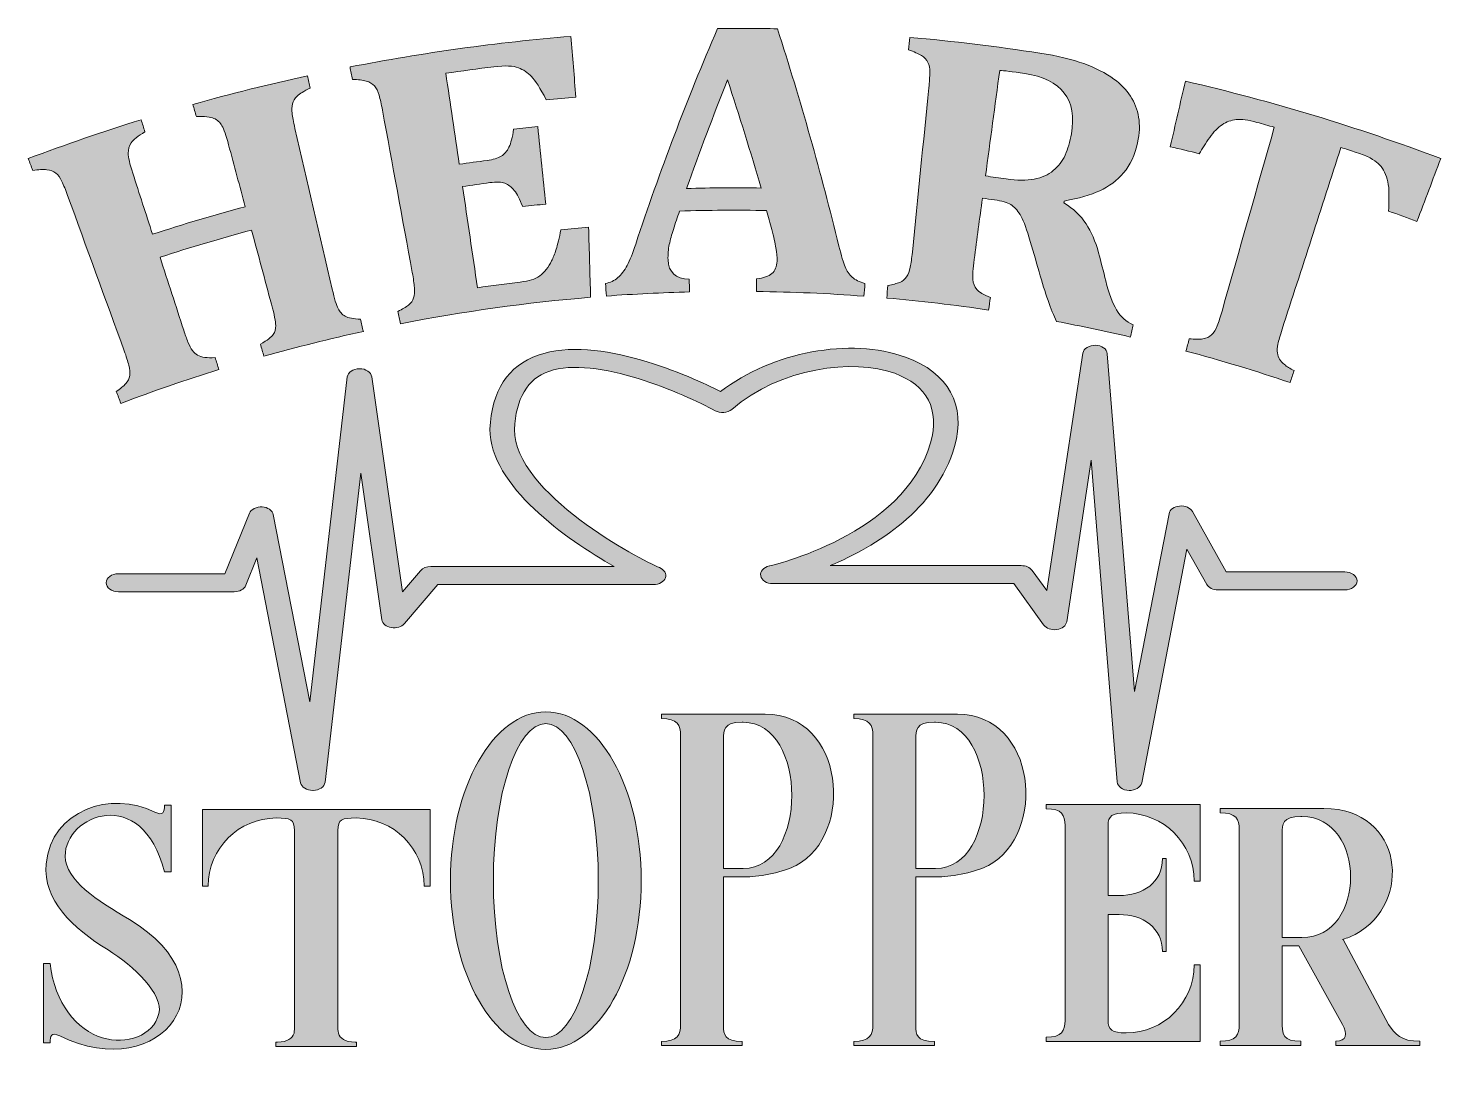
# Model space of a CAD drawing. Header units: inches. Extents: x 149 to 931, y -833 to -246.
import ezdxf

# ---------------------------------------------------------------- set-up
doc = ezdxf.new("R2010")
doc.units = ezdxf.units.IN
doc.header["$MEASUREMENT"] = 0
doc.layers.add('Layer 1', color=7, linetype='Continuous')

# ---------------------------------------------------------------- blocks, each defined once
blk = doc.blocks.new('block 3')
at = {"layer": 'Layer 1', "true_color": 0xffffff}
h = blk.add_hatch(color=7, dxfattribs=at)
h.dxf.hatch_style = 2
edge = h.paths.add_edge_path()
edge.add_spline(control_points=[(557.82, -347.52), (541.71, -347.23), (525.61, -347.33), (509.51, -347.82), (508.37, -351.23), (507.24, -354.63), (506.12, -358.04), (505.17, -360.91), (504.41, -363.68), (503.84, -366.36), (503.27, -369.04), (503.05, -371.87), (503.16, -374.85), (503.43, -381.79), (507.35, -385.35), (514.9, -385.64), (514.96, -387.98), (515.02, -390.32), (515.08, -392.66), (499.7, -393.06), (484.33, -393.82), (468.97, -394.96), (468.8, -392.63), (468.63, -390.29), (468.46, -387.96), (471.11, -387.48), (473.4, -386.4), (475.34, -384.71), (477.27, -383.02), (478.99, -380.78), (480.51, -377.98), (482.03, -375.19), (483.6, -371.23), (485.25, -366.1), (498.51, -325.93), (513.63, -286.02), (530.6, -246.5), (541.68, -246.41), (552.76, -246.48), (563.83, -246.72), (576.67, -286.7), (588.03, -326.9), (597.91, -367.24), (599.23, -372.64), (600.35, -376.49), (601.31, -378.79), (602.26, -381.09), (603.57, -382.98), (605.22, -384.48), (606.87, -385.97), (609.23, -387.15), (612.3, -388.02), (612.12, -390.35), (611.95, -392.68), (611.78, -395.02), (591.93, -393.53), (572.05, -392.66), (552.16, -392.41), (552.19, -390.07), (552.22, -387.73), (552.25, -385.4), (556.03, -385.02), (558.84, -384.05), (560.7, -382.45), (562.55, -380.86), (563.52, -378.58), (563.59, -375.61), (563.64, -373.41), (563.45, -370.96), (562.99, -368.26), (562.54, -365.55), (561.76, -362.13), (560.65, -357.99), (559.72, -354.5), (558.77, -351.01), (557.82, -347.52)], knot_values=[0, 0, 0, 0, 1, 1, 1, 2, 2, 2, 3, 3, 3, 4, 4, 4, 5, 5, 5, 6, 6, 6, 7, 7, 7, 8, 8, 8, 9, 9, 9, 10, 10, 10, 11, 11, 11, 12, 12, 12, 13, 13, 13, 14, 14, 14, 15, 15, 15, 16, 16, 16, 17, 17, 17, 18, 18, 18, 19, 19, 19, 20, 20, 20, 21, 21, 21, 22, 22, 22, 23, 23, 23, 24, 24, 24, 25, 25, 25, 25], degree=3, periodic=1)
edge = h.paths.add_edge_path()
edge.add_spline(control_points=[(513.48, -335.27), (527.22, -334.91), (540.97, -334.83), (554.71, -335.03), (548.89, -314.99), (542.71, -295), (536.18, -275.07), (528.16, -295.05), (520.6, -315.12), (513.48, -335.27)], knot_values=[0, 0, 0, 0, 1, 1, 1, 2, 2, 2, 3, 3, 3, 3], degree=3, periodic=1)
h = blk.add_hatch(color=7, dxfattribs=at)
h.dxf.hatch_style = 2
edge = h.paths.add_edge_path()
edge.add_spline(control_points=[(449.33, -250.92), (450.25, -262.15), (451.17, -273.39), (452.09, -284.62), (446.6, -285.07), (441.11, -285.56), (435.62, -286.1), (432.33, -279.66), (429.59, -275.36), (427.48, -273.19), (425.37, -271.02), (422.93, -269.39), (420.18, -268.31), (417.42, -267.22), (412.89, -267.03), (406.61, -267.8), (397.72, -268.89), (388.85, -270.09), (379.98, -271.4), (382.47, -288.23), (384.95, -305.06), (387.44, -321.88), (392.56, -321.13), (397.68, -320.41), (402.81, -319.73), (406.22, -319.28), (408.84, -318.5), (410.68, -317.38), (412.51, -316.26), (413.95, -314.6), (415, -312.4), (416.05, -310.21), (416.9, -306.9), (417.59, -302.46), (422.05, -301.94), (426.51, -301.45), (430.97, -300.99), (432.45, -315.31), (433.94, -329.62), (435.42, -343.93), (431.13, -344.37), (426.85, -344.84), (422.58, -345.34), (421.04, -341.38), (419.49, -338.41), (417.94, -336.42), (416.38, -334.43), (414.64, -333.08), (412.73, -332.39), (410.81, -331.7), (408.04, -331.59), (404.44, -332.06), (399.37, -332.74), (394.31, -333.44), (389.26, -334.19), (392.02, -352.91), (394.79, -371.64), (397.55, -390.36), (405.41, -389.2), (413.27, -388.13), (421.15, -387.17), (423.69, -386.86), (425.81, -386.44), (427.52, -385.92), (429.22, -385.41), (430.73, -384.68), (432.03, -383.75), (433.32, -382.82), (434.54, -381.62), (435.67, -380.15), (436.81, -378.67), (437.79, -377.11), (438.62, -375.45), (439.45, -373.8), (440.29, -371.65), (441.15, -369), (442, -366.35), (442.88, -362.73), (443.79, -358.16), (448.91, -357.67), (454.03, -357.21), (459.15, -356.8), (459.49, -369.75), (459.85, -382.7), (460.24, -395.65), (424.91, -398.58), (389.71, -403.48), (354.8, -410.32), (354.34, -408.03), (353.89, -405.73), (353.44, -403.44), (355.95, -402.22), (357.91, -401.07), (359.3, -399.98), (360.69, -398.89), (361.64, -397.56), (362.13, -395.99), (362.62, -394.42), (362.77, -392.52), (362.59, -390.28), (362.4, -388.05), (362, -385.25), (361.39, -381.91), (355.87, -351.86), (350.35, -321.81), (344.84, -291.76), (344.23, -288.49), (343.63, -285.75), (343.02, -283.56), (342.41, -281.36), (341.55, -279.65), (340.44, -278.41), (339.33, -277.17), (337.82, -276.29), (335.91, -275.74), (334, -275.2), (331.44, -274.88), (328.22, -274.79), (327.77, -272.49), (327.32, -270.2), (326.87, -267.9), (367.41, -259.95), (408.3, -254.29), (449.33, -250.92)], knot_values=[0, 0, 0, 0, 1, 1, 1, 2, 2, 2, 3, 3, 3, 4, 4, 4, 5, 5, 5, 6, 6, 6, 7, 7, 7, 8, 8, 8, 9, 9, 9, 10, 10, 10, 11, 11, 11, 12, 12, 12, 13, 13, 13, 14, 14, 14, 15, 15, 15, 16, 16, 16, 17, 17, 17, 18, 18, 18, 19, 19, 19, 20, 20, 20, 21, 21, 21, 22, 22, 22, 23, 23, 23, 24, 24, 24, 25, 25, 25, 26, 26, 26, 27, 27, 27, 28, 28, 28, 29, 29, 29, 30, 30, 30, 31, 31, 31, 32, 32, 32, 33, 33, 33, 34, 34, 34, 35, 35, 35, 36, 36, 36, 37, 37, 37, 38, 38, 38, 39, 39, 39, 40, 40, 40, 41, 41, 41, 41], degree=3, periodic=1)
h = blk.add_hatch(color=7, dxfattribs=at)
h.dxf.hatch_style = 2
edge = h.paths.add_edge_path()
edge.add_spline(control_points=[(680.84, -402.69), (662.08, -399.92), (643.25, -397.7), (624.39, -396.04), (624.6, -393.71), (624.8, -391.38), (625.01, -389.05), (627.75, -388.58), (629.93, -388.02), (631.57, -387.36), (633.21, -386.69), (634.48, -385.68), (635.39, -384.3), (636.29, -382.94), (636.97, -381.15), (637.41, -378.95), (637.85, -376.75), (638.24, -373.96), (638.58, -370.57), (641.62, -340.17), (644.67, -309.78), (647.71, -279.38), (648.04, -276.06), (648.22, -273.27), (648.25, -270.99), (648.27, -268.71), (647.92, -266.83), (647.21, -265.33), (646.48, -263.83), (645.29, -262.56), (643.61, -261.51), (641.93, -260.46), (639.56, -259.44), (636.5, -258.46), (636.71, -256.13), (636.91, -253.8), (637.12, -251.47), (661.22, -253.59), (685.27, -256.5), (709.23, -260.21), (718.93, -261.71), (727.06, -263.69), (733.61, -266.04), (740.15, -268.39), (745.72, -271.26), (750.3, -274.61), (754.14, -277.38), (757.21, -280.55), (759.51, -284.09), (761.8, -287.64), (763.31, -291.54), (764.03, -295.79), (764.76, -300.03), (764.55, -304.76), (763.44, -309.95), (761.99, -316.75), (759.39, -322.28), (755.7, -326.58), (752.01, -330.87), (747.6, -334.17), (742.48, -336.52), (737.36, -338.86), (730.8, -340.74), (722.82, -342.25), (722.76, -342.6), (722.7, -342.95), (722.63, -343.3), (727.86, -346.55), (731.93, -350.41), (734.85, -354.84), (737.77, -359.28), (740.1, -364.65), (741.82, -370.93), (743.18, -376.13), (744.51, -381.33), (745.81, -386.53), (747.52, -393.5), (749.5, -398.87), (751.77, -402.68), (754.05, -406.5), (757.12, -409.21), (761.01, -410.85), (760.48, -413.12), (759.95, -415.4), (759.41, -417.68), (745.82, -414.49), (732.17, -411.61), (718.48, -409.03), (715.41, -402.68), (712.25, -393.52), (708.82, -381.56), (707.01, -375.1), (705.14, -368.64), (703.21, -362.18), (701.48, -356.44), (699.82, -352.29), (698.28, -349.75), (696.75, -347.21), (695.04, -345.37), (693.15, -344.23), (691.27, -343.08), (688.24, -342.19), (684.05, -341.6), (681.85, -341.29), (679.64, -340.98), (677.43, -340.68), (675.9, -351.99), (674.37, -363.3), (672.84, -374.61), (672.12, -379.88), (671.88, -383.6), (672.1, -385.77), (672.33, -387.95), (673.07, -389.77), (674.34, -391.24), (675.61, -392.7), (678.12, -394.2), (681.87, -395.75), (681.52, -398.07), (681.18, -400.38), (680.84, -402.69)], knot_values=[0, 0, 0, 0, 1, 1, 1, 2, 2, 2, 3, 3, 3, 4, 4, 4, 5, 5, 5, 6, 6, 6, 7, 7, 7, 8, 8, 8, 9, 9, 9, 10, 10, 10, 11, 11, 11, 12, 12, 12, 13, 13, 13, 14, 14, 14, 15, 15, 15, 16, 16, 16, 17, 17, 17, 18, 18, 18, 19, 19, 19, 20, 20, 20, 21, 21, 21, 22, 22, 22, 23, 23, 23, 24, 24, 24, 25, 25, 25, 26, 26, 26, 27, 27, 27, 28, 28, 28, 29, 29, 29, 30, 30, 30, 31, 31, 31, 32, 32, 32, 33, 33, 33, 34, 34, 34, 35, 35, 35, 36, 36, 36, 37, 37, 37, 38, 38, 38, 39, 39, 39, 40, 40, 40, 40], degree=3, periodic=1)
edge = h.paths.add_edge_path()
edge.add_spline(control_points=[(687.04, -269.77), (684.4, -289.3), (681.75, -308.83), (679.1, -328.35), (682.92, -328.87), (686.73, -329.41), (690.54, -329.97), (696.69, -330.87), (701.88, -330.92), (706.12, -330.06), (710.36, -329.21), (713.9, -327.65), (716.72, -325.36), (719.54, -323.08), (721.73, -320.21), (723.26, -316.74), (724.8, -313.27), (725.96, -309.37), (726.73, -305.04), (728.42, -295.55), (727.15, -287.98), (722.8, -282.34), (718.46, -276.71), (711.11, -273.05), (700.87, -271.52), (693.87, -270.49), (689.26, -269.93), (687.04, -269.77)], knot_values=[0, 0, 0, 0, 1, 1, 1, 2, 2, 2, 3, 3, 3, 4, 4, 4, 5, 5, 5, 6, 6, 6, 7, 7, 7, 8, 8, 8, 9, 9, 9, 9], degree=3, periodic=1)
h = blk.add_hatch(color=7, dxfattribs=at)
h.dxf.hatch_style = 2
edge = h.paths.add_edge_path()
edge.add_spline(control_points=[(317, -391.11), (318.23, -396.43), (319.31, -400.02), (320.23, -401.88), (321.15, -403.74), (322.48, -405.16), (324.2, -406.15), (325.94, -407.14), (328.79, -407.65), (332.76, -407.73), (333.26, -410.01), (333.76, -412.3), (334.26, -414.58), (315.79, -418.62), (297.4, -423.22), (279.13, -428.37), (278.49, -426.11), (277.86, -423.86), (277.23, -421.61), (281.03, -419.44), (283.4, -417.69), (284.33, -416.33), (285.25, -414.98), (285.71, -413.3), (285.7, -411.28), (285.69, -409.26), (284.91, -405.34), (283.35, -399.52), (279.66, -385.8), (275.97, -372.08), (272.28, -358.35), (255.28, -362.92), (238.37, -367.93), (221.56, -373.39), (225.94, -386.9), (230.33, -400.42), (234.72, -413.94), (235.48, -416.3), (236.26, -418.47), (237.06, -420.45), (237.86, -422.42), (238.68, -423.98), (239.51, -425.13), (240.35, -426.27), (241.31, -427.15), (242.4, -427.77), (243.49, -428.39), (244.84, -428.8), (246.45, -428.99), (248.05, -429.19), (249.95, -429.21), (252.13, -429.05), (252.82, -431.28), (253.52, -433.51), (254.21, -435.75), (235.94, -441.43), (217.8, -447.67), (199.82, -454.46), (198.99, -452.28), (198.17, -450.09), (197.34, -447.9), (199.64, -446.27), (201.4, -444.81), (202.61, -443.49), (203.81, -442.18), (204.53, -440.7), (204.76, -439.07), (205, -437.44), (204.84, -435.53), (204.28, -433.36), (203.73, -431.18), (202.87, -428.5), (201.71, -425.3), (191.26, -396.59), (180.81, -367.88), (170.36, -339.18), (169.22, -336.05), (168.17, -333.45), (167.19, -331.39), (166.22, -329.33), (165.09, -327.78), (163.78, -326.75), (162.47, -325.72), (160.82, -325.1), (158.83, -324.89), (156.84, -324.69), (154.23, -324.81), (151, -325.27), (150.17, -323.08), (149.35, -320.89), (148.52, -318.7), (169.22, -310.88), (190.09, -303.7), (211.11, -297.16), (211.81, -299.4), (212.5, -301.63), (213.2, -303.86), (209.29, -306.19), (206.77, -308.23), (205.62, -309.94), (204.46, -311.64), (203.9, -313.6), (203.91, -315.79), (203.92, -317.99), (204.78, -321.67), (206.46, -326.87), (210.11, -338.13), (213.77, -349.39), (217.42, -360.64), (234.45, -355.12), (251.58, -350.04), (268.81, -345.41), (265.74, -333.98), (262.66, -322.55), (259.59, -311.12), (258.2, -305.91), (256.97, -302.37), (255.91, -300.49), (254.85, -298.61), (253.36, -297.25), (251.46, -296.41), (249.56, -295.57), (246.3, -295.23), (241.69, -295.42), (241.06, -293.17), (240.42, -290.92), (239.79, -288.67), (260.82, -282.75), (281.97, -277.46), (303.24, -272.81), (303.74, -275.09), (304.24, -277.38), (304.74, -279.66), (301.36, -281.27), (298.97, -282.73), (297.57, -284.03), (296.17, -285.33), (295.29, -286.79), (294.94, -288.4), (294.59, -290), (294.53, -291.73), (294.74, -293.57), (294.96, -295.41), (295.5, -298.2), (296.36, -301.93), (303.24, -331.65), (310.12, -361.38), (317, -391.11)], knot_values=[0, 0, 0, 0, 1, 1, 1, 2, 2, 2, 3, 3, 3, 4, 4, 4, 5, 5, 5, 6, 6, 6, 7, 7, 7, 8, 8, 8, 9, 9, 9, 10, 10, 10, 11, 11, 11, 12, 12, 12, 13, 13, 13, 14, 14, 14, 15, 15, 15, 16, 16, 16, 17, 17, 17, 18, 18, 18, 19, 19, 19, 20, 20, 20, 21, 21, 21, 22, 22, 22, 23, 23, 23, 24, 24, 24, 25, 25, 25, 26, 26, 26, 27, 27, 27, 28, 28, 28, 29, 29, 29, 30, 30, 30, 31, 31, 31, 32, 32, 32, 33, 33, 33, 34, 34, 34, 35, 35, 35, 36, 36, 36, 37, 37, 37, 38, 38, 38, 39, 39, 39, 40, 40, 40, 41, 41, 41, 42, 42, 42, 43, 43, 43, 44, 44, 44, 45, 45, 45, 46, 46, 46, 47, 47, 47, 48, 48, 48, 49, 49, 49, 49], degree=3, periodic=1)
h = blk.add_hatch(color=7, dxfattribs=at)
h.dxf.hatch_style = 2
edge = h.paths.add_edge_path()
edge.add_spline(control_points=[(790.25, -425.44), (790.86, -423.18), (791.47, -420.92), (792.08, -418.66), (795.17, -418.98), (797.69, -419), (799.65, -418.69), (801.6, -418.39), (803.2, -417.65), (804.46, -416.45), (805.71, -415.26), (806.76, -413.58), (807.6, -411.43), (808.44, -409.27), (809.33, -406.56), (810.26, -403.29), (819.92, -369.3), (829.57, -335.31), (839.23, -301.32), (836, -300.4), (832.77, -299.5), (829.54, -298.61), (824.76, -297.3), (820.95, -296.81), (818.14, -297.09), (815.33, -297.38), (812.73, -298.32), (810.33, -299.9), (807.93, -301.48), (805.62, -303.84), (803.41, -306.97), (801.19, -310.1), (799.27, -313.11), (797.64, -316), (792.28, -314.67), (786.9, -313.38), (781.52, -312.13), (784.33, -300.01), (787.14, -287.89), (789.94, -275.77), (837.79, -286.86), (885.08, -301.17), (931.48, -318.7), (927.08, -330.34), (922.69, -341.98), (918.29, -353.61), (913.07, -351.64), (907.84, -349.71), (902.59, -347.82), (902.78, -342.76), (902.81, -339.01), (902.72, -336.57), (902.63, -334.13), (902.32, -331.98), (901.8, -330.1), (901.28, -328.23), (900.61, -326.58), (899.79, -325.17), (898.97, -323.75), (897.99, -322.51), (896.87, -321.45), (895.75, -320.38), (894.23, -319.36), (892.33, -318.38), (890.42, -317.39), (887.85, -316.36), (884.63, -315.29), (881.79, -314.34), (878.95, -313.42), (876.11, -312.5), (865.26, -346.13), (854.42, -379.76), (843.57, -413.39), (842.42, -416.96), (841.65, -419.71), (841.26, -421.63), (840.87, -423.56), (840.77, -425.19), (840.97, -426.51), (841.16, -427.84), (841.54, -428.99), (842.12, -429.96), (842.69, -430.93), (843.6, -431.94), (844.85, -432.98), (846.09, -434.03), (847.87, -435.13), (850.2, -436.29), (849.45, -438.5), (848.71, -440.72), (847.96, -442.94), (828.86, -436.49), (809.62, -430.66), (790.25, -425.44)], knot_values=[0, 0, 0, 0, 1, 1, 1, 2, 2, 2, 3, 3, 3, 4, 4, 4, 5, 5, 5, 6, 6, 6, 7, 7, 7, 8, 8, 8, 9, 9, 9, 10, 10, 10, 11, 11, 11, 12, 12, 12, 13, 13, 13, 14, 14, 14, 15, 15, 15, 16, 16, 16, 17, 17, 17, 18, 18, 18, 19, 19, 19, 20, 20, 20, 21, 21, 21, 22, 22, 22, 23, 23, 23, 24, 24, 24, 25, 25, 25, 26, 26, 26, 27, 27, 27, 28, 28, 28, 29, 29, 29, 30, 30, 30, 31, 31, 31, 31], degree=3, periodic=1)
at = {"layer": 'Layer 1', "lineweight": 0}
for points, knots in [([(557.82, -347.52), (541.71, -347.23), (525.61, -347.33), (509.51, -347.82), (508.37, -351.23), (507.24, -354.63), (506.12, -358.04), (505.17, -360.91), (504.41, -363.68), (503.84, -366.36), (503.27, -369.04), (503.05, -371.87), (503.16, -374.85), (503.43, -381.79), (507.35, -385.35), (514.9, -385.64), (514.96, -387.98), (515.02, -390.32), (515.08, -392.66), (499.7, -393.06), (484.33, -393.82), (468.97, -394.96), (468.8, -392.63), (468.63, -390.29), (468.46, -387.96), (471.11, -387.48), (473.4, -386.4), (475.34, -384.71), (477.27, -383.02), (478.99, -380.78), (480.51, -377.98), (482.03, -375.19), (483.6, -371.23), (485.25, -366.1), (498.51, -325.93), (513.63, -286.02), (530.6, -246.5), (541.68, -246.41), (552.76, -246.48), (563.83, -246.72), (576.67, -286.7), (588.03, -326.9), (597.91, -367.24), (599.23, -372.64), (600.35, -376.49), (601.31, -378.79), (602.26, -381.09), (603.57, -382.98), (605.22, -384.48), (606.87, -385.97), (609.23, -387.15), (612.3, -388.02), (612.12, -390.35), (611.95, -392.68), (611.78, -395.02), (591.93, -393.53), (572.05, -392.66), (552.16, -392.41), (552.19, -390.07), (552.22, -387.73), (552.25, -385.4), (556.03, -385.02), (558.84, -384.05), (560.7, -382.45), (562.55, -380.86), (563.52, -378.58), (563.59, -375.61), (563.64, -373.41), (563.45, -370.96), (562.99, -368.26), (562.54, -365.55), (561.76, -362.13), (560.65, -357.99), (559.72, -354.5), (558.77, -351.01), (557.82, -347.52)], [0, 0, 0, 0, 1, 1, 1, 2, 2, 2, 3, 3, 3, 4, 4, 4, 5, 5, 5, 6, 6, 6, 7, 7, 7, 8, 8, 8, 9, 9, 9, 10, 10, 10, 11, 11, 11, 12, 12, 12, 13, 13, 13, 14, 14, 14, 15, 15, 15, 16, 16, 16, 17, 17, 17, 18, 18, 18, 19, 19, 19, 20, 20, 20, 21, 21, 21, 22, 22, 22, 23, 23, 23, 24, 24, 24, 25, 25, 25, 25]), ([(449.33, -250.92), (450.25, -262.15), (451.17, -273.39), (452.09, -284.62), (446.6, -285.07), (441.11, -285.56), (435.62, -286.1), (432.33, -279.66), (429.59, -275.36), (427.48, -273.19), (425.37, -271.02), (422.93, -269.39), (420.18, -268.31), (417.42, -267.22), (412.89, -267.03), (406.61, -267.8), (397.72, -268.89), (388.85, -270.09), (379.98, -271.4), (382.47, -288.23), (384.95, -305.06), (387.44, -321.88), (392.56, -321.13), (397.68, -320.41), (402.81, -319.73), (406.22, -319.28), (408.84, -318.5), (410.68, -317.38), (412.51, -316.26), (413.95, -314.6), (415, -312.4), (416.05, -310.21), (416.9, -306.9), (417.59, -302.46), (422.05, -301.94), (426.51, -301.45), (430.97, -300.99), (432.45, -315.31), (433.94, -329.62), (435.42, -343.93), (431.13, -344.37), (426.85, -344.84), (422.58, -345.34), (421.04, -341.38), (419.49, -338.41), (417.94, -336.42), (416.38, -334.43), (414.64, -333.08), (412.73, -332.39), (410.81, -331.7), (408.04, -331.59), (404.44, -332.06), (399.37, -332.74), (394.31, -333.44), (389.26, -334.19), (392.02, -352.91), (394.79, -371.64), (397.55, -390.36), (405.41, -389.2), (413.27, -388.13), (421.15, -387.17), (423.69, -386.86), (425.81, -386.44), (427.52, -385.92), (429.22, -385.41), (430.73, -384.68), (432.03, -383.75), (433.32, -382.82), (434.54, -381.62), (435.67, -380.15), (436.81, -378.67), (437.79, -377.11), (438.62, -375.45), (439.45, -373.8), (440.29, -371.65), (441.15, -369), (442, -366.35), (442.88, -362.73), (443.79, -358.16), (448.91, -357.67), (454.03, -357.21), (459.15, -356.8), (459.49, -369.75), (459.85, -382.7), (460.24, -395.65), (424.91, -398.58), (389.71, -403.48), (354.8, -410.32), (354.34, -408.03), (353.89, -405.73), (353.44, -403.44), (355.95, -402.22), (357.91, -401.07), (359.3, -399.98), (360.69, -398.89), (361.64, -397.56), (362.13, -395.99), (362.62, -394.42), (362.77, -392.52), (362.59, -390.28), (362.4, -388.05), (362, -385.25), (361.39, -381.91), (355.87, -351.86), (350.35, -321.81), (344.84, -291.76), (344.23, -288.49), (343.63, -285.75), (343.02, -283.56), (342.41, -281.36), (341.55, -279.65), (340.44, -278.41), (339.33, -277.17), (337.82, -276.29), (335.91, -275.74), (334, -275.2), (331.44, -274.88), (328.22, -274.79), (327.77, -272.49), (327.32, -270.2), (326.87, -267.9), (367.41, -259.95), (408.3, -254.29), (449.33, -250.92)], [0, 0, 0, 0, 1, 1, 1, 2, 2, 2, 3, 3, 3, 4, 4, 4, 5, 5, 5, 6, 6, 6, 7, 7, 7, 8, 8, 8, 9, 9, 9, 10, 10, 10, 11, 11, 11, 12, 12, 12, 13, 13, 13, 14, 14, 14, 15, 15, 15, 16, 16, 16, 17, 17, 17, 18, 18, 18, 19, 19, 19, 20, 20, 20, 21, 21, 21, 22, 22, 22, 23, 23, 23, 24, 24, 24, 25, 25, 25, 26, 26, 26, 27, 27, 27, 28, 28, 28, 29, 29, 29, 30, 30, 30, 31, 31, 31, 32, 32, 32, 33, 33, 33, 34, 34, 34, 35, 35, 35, 36, 36, 36, 37, 37, 37, 38, 38, 38, 39, 39, 39, 40, 40, 40, 41, 41, 41, 41]), ([(680.84, -402.69), (662.08, -399.92), (643.25, -397.7), (624.39, -396.04), (624.6, -393.71), (624.8, -391.38), (625.01, -389.05), (627.75, -388.58), (629.93, -388.02), (631.57, -387.36), (633.21, -386.69), (634.48, -385.68), (635.39, -384.3), (636.29, -382.94), (636.97, -381.15), (637.41, -378.95), (637.85, -376.75), (638.24, -373.96), (638.58, -370.57), (641.62, -340.17), (644.67, -309.78), (647.71, -279.38), (648.04, -276.06), (648.22, -273.27), (648.25, -270.99), (648.27, -268.71), (647.92, -266.83), (647.21, -265.33), (646.48, -263.83), (645.29, -262.56), (643.61, -261.51), (641.93, -260.46), (639.56, -259.44), (636.5, -258.46), (636.71, -256.13), (636.91, -253.8), (637.12, -251.47), (661.22, -253.59), (685.27, -256.5), (709.23, -260.21), (718.93, -261.71), (727.06, -263.69), (733.61, -266.04), (740.15, -268.39), (745.72, -271.26), (750.3, -274.61), (754.14, -277.38), (757.21, -280.55), (759.51, -284.09), (761.8, -287.64), (763.31, -291.54), (764.03, -295.79), (764.76, -300.03), (764.55, -304.76), (763.44, -309.95), (761.99, -316.75), (759.39, -322.28), (755.7, -326.58), (752.01, -330.87), (747.6, -334.17), (742.48, -336.52), (737.36, -338.86), (730.8, -340.74), (722.82, -342.25), (722.76, -342.6), (722.7, -342.95), (722.63, -343.3), (727.86, -346.55), (731.93, -350.41), (734.85, -354.84), (737.77, -359.28), (740.1, -364.65), (741.82, -370.93), (743.18, -376.13), (744.51, -381.33), (745.81, -386.53), (747.52, -393.5), (749.5, -398.87), (751.77, -402.68), (754.05, -406.5), (757.12, -409.21), (761.01, -410.85), (760.48, -413.12), (759.95, -415.4), (759.41, -417.68), (745.82, -414.49), (732.17, -411.61), (718.48, -409.03), (715.41, -402.68), (712.25, -393.52), (708.82, -381.56), (707.01, -375.1), (705.14, -368.64), (703.21, -362.18), (701.48, -356.44), (699.82, -352.29), (698.28, -349.75), (696.75, -347.21), (695.04, -345.37), (693.15, -344.23), (691.27, -343.08), (688.24, -342.19), (684.05, -341.6), (681.85, -341.29), (679.64, -340.98), (677.43, -340.68), (675.9, -351.99), (674.37, -363.3), (672.84, -374.61), (672.12, -379.88), (671.88, -383.6), (672.1, -385.77), (672.33, -387.95), (673.07, -389.77), (674.34, -391.24), (675.61, -392.7), (678.12, -394.2), (681.87, -395.75), (681.52, -398.07), (681.18, -400.38), (680.84, -402.69)], [0, 0, 0, 0, 1, 1, 1, 2, 2, 2, 3, 3, 3, 4, 4, 4, 5, 5, 5, 6, 6, 6, 7, 7, 7, 8, 8, 8, 9, 9, 9, 10, 10, 10, 11, 11, 11, 12, 12, 12, 13, 13, 13, 14, 14, 14, 15, 15, 15, 16, 16, 16, 17, 17, 17, 18, 18, 18, 19, 19, 19, 20, 20, 20, 21, 21, 21, 22, 22, 22, 23, 23, 23, 24, 24, 24, 25, 25, 25, 26, 26, 26, 27, 27, 27, 28, 28, 28, 29, 29, 29, 30, 30, 30, 31, 31, 31, 32, 32, 32, 33, 33, 33, 34, 34, 34, 35, 35, 35, 36, 36, 36, 37, 37, 37, 38, 38, 38, 39, 39, 39, 40, 40, 40, 40]), ([(317, -391.11), (318.23, -396.43), (319.31, -400.02), (320.23, -401.88), (321.15, -403.74), (322.48, -405.16), (324.2, -406.15), (325.94, -407.14), (328.79, -407.65), (332.76, -407.73), (333.26, -410.01), (333.76, -412.3), (334.26, -414.58), (315.79, -418.62), (297.4, -423.22), (279.13, -428.37), (278.49, -426.11), (277.86, -423.86), (277.23, -421.61), (281.03, -419.44), (283.4, -417.69), (284.33, -416.33), (285.25, -414.98), (285.71, -413.3), (285.7, -411.28), (285.69, -409.26), (284.91, -405.34), (283.35, -399.52), (279.66, -385.8), (275.97, -372.08), (272.28, -358.35), (255.28, -362.92), (238.37, -367.93), (221.56, -373.39), (225.94, -386.9), (230.33, -400.42), (234.72, -413.94), (235.48, -416.3), (236.26, -418.47), (237.06, -420.45), (237.86, -422.42), (238.68, -423.98), (239.51, -425.13), (240.35, -426.27), (241.31, -427.15), (242.4, -427.77), (243.49, -428.39), (244.84, -428.8), (246.45, -428.99), (248.05, -429.19), (249.95, -429.21), (252.13, -429.05), (252.82, -431.28), (253.52, -433.51), (254.21, -435.75), (235.94, -441.43), (217.8, -447.67), (199.82, -454.46), (198.99, -452.28), (198.17, -450.09), (197.34, -447.9), (199.64, -446.27), (201.4, -444.81), (202.61, -443.49), (203.81, -442.18), (204.53, -440.7), (204.76, -439.07), (205, -437.44), (204.84, -435.53), (204.28, -433.36), (203.73, -431.18), (202.87, -428.5), (201.71, -425.3), (191.26, -396.59), (180.81, -367.88), (170.36, -339.18), (169.22, -336.05), (168.17, -333.45), (167.19, -331.39), (166.22, -329.33), (165.09, -327.78), (163.78, -326.75), (162.47, -325.72), (160.82, -325.1), (158.83, -324.89), (156.84, -324.69), (154.23, -324.81), (151, -325.27), (150.17, -323.08), (149.35, -320.89), (148.52, -318.7), (169.22, -310.88), (190.09, -303.7), (211.11, -297.16), (211.81, -299.4), (212.5, -301.63), (213.2, -303.86), (209.29, -306.19), (206.77, -308.23), (205.62, -309.94), (204.46, -311.64), (203.9, -313.6), (203.91, -315.79), (203.92, -317.99), (204.78, -321.67), (206.46, -326.87), (210.11, -338.13), (213.77, -349.39), (217.42, -360.64), (234.45, -355.12), (251.58, -350.04), (268.81, -345.41), (265.74, -333.98), (262.66, -322.55), (259.59, -311.12), (258.2, -305.91), (256.97, -302.37), (255.91, -300.49), (254.85, -298.61), (253.36, -297.25), (251.46, -296.41), (249.56, -295.57), (246.3, -295.23), (241.69, -295.42), (241.06, -293.17), (240.42, -290.92), (239.79, -288.67), (260.82, -282.75), (281.97, -277.46), (303.24, -272.81), (303.74, -275.09), (304.24, -277.38), (304.74, -279.66), (301.36, -281.27), (298.97, -282.73), (297.57, -284.03), (296.17, -285.33), (295.29, -286.79), (294.94, -288.4), (294.59, -290), (294.53, -291.73), (294.74, -293.57), (294.96, -295.41), (295.5, -298.2), (296.36, -301.93), (303.24, -331.65), (310.12, -361.38), (317, -391.11)], [0, 0, 0, 0, 1, 1, 1, 2, 2, 2, 3, 3, 3, 4, 4, 4, 5, 5, 5, 6, 6, 6, 7, 7, 7, 8, 8, 8, 9, 9, 9, 10, 10, 10, 11, 11, 11, 12, 12, 12, 13, 13, 13, 14, 14, 14, 15, 15, 15, 16, 16, 16, 17, 17, 17, 18, 18, 18, 19, 19, 19, 20, 20, 20, 21, 21, 21, 22, 22, 22, 23, 23, 23, 24, 24, 24, 25, 25, 25, 26, 26, 26, 27, 27, 27, 28, 28, 28, 29, 29, 29, 30, 30, 30, 31, 31, 31, 32, 32, 32, 33, 33, 33, 34, 34, 34, 35, 35, 35, 36, 36, 36, 37, 37, 37, 38, 38, 38, 39, 39, 39, 40, 40, 40, 41, 41, 41, 42, 42, 42, 43, 43, 43, 44, 44, 44, 45, 45, 45, 46, 46, 46, 47, 47, 47, 48, 48, 48, 49, 49, 49, 49]), ([(687.04, -269.77), (684.4, -289.3), (681.75, -308.83), (679.1, -328.35), (682.92, -328.87), (686.73, -329.41), (690.54, -329.97), (696.69, -330.87), (701.88, -330.92), (706.12, -330.06), (710.36, -329.21), (713.9, -327.65), (716.72, -325.36), (719.54, -323.08), (721.73, -320.21), (723.26, -316.74), (724.8, -313.27), (725.96, -309.37), (726.73, -305.04), (728.42, -295.55), (727.15, -287.98), (722.8, -282.34), (718.46, -276.71), (711.11, -273.05), (700.87, -271.52), (693.87, -270.49), (689.26, -269.93), (687.04, -269.77)], [0, 0, 0, 0, 1, 1, 1, 2, 2, 2, 3, 3, 3, 4, 4, 4, 5, 5, 5, 6, 6, 6, 7, 7, 7, 8, 8, 8, 9, 9, 9, 9]), ([(513.48, -335.27), (527.22, -334.91), (540.97, -334.83), (554.71, -335.03), (548.89, -314.99), (542.71, -295), (536.18, -275.07), (528.16, -295.05), (520.6, -315.12), (513.48, -335.27)], [0, 0, 0, 0, 1, 1, 1, 2, 2, 2, 3, 3, 3, 3]), ([(790.25, -425.44), (790.86, -423.18), (791.47, -420.92), (792.08, -418.66), (795.17, -418.98), (797.69, -419), (799.65, -418.69), (801.6, -418.39), (803.2, -417.65), (804.46, -416.45), (805.71, -415.26), (806.76, -413.58), (807.6, -411.43), (808.44, -409.27), (809.33, -406.56), (810.26, -403.29), (819.92, -369.3), (829.57, -335.31), (839.23, -301.32), (836, -300.4), (832.77, -299.5), (829.54, -298.61), (824.76, -297.3), (820.95, -296.81), (818.14, -297.09), (815.33, -297.38), (812.73, -298.32), (810.33, -299.9), (807.93, -301.48), (805.62, -303.84), (803.41, -306.97), (801.19, -310.1), (799.27, -313.11), (797.64, -316), (792.28, -314.67), (786.9, -313.38), (781.52, -312.13), (784.33, -300.01), (787.14, -287.89), (789.94, -275.77), (837.79, -286.86), (885.08, -301.17), (931.48, -318.7), (927.08, -330.34), (922.69, -341.98), (918.29, -353.61), (913.07, -351.64), (907.84, -349.71), (902.59, -347.82), (902.78, -342.76), (902.81, -339.01), (902.72, -336.57), (902.63, -334.13), (902.32, -331.98), (901.8, -330.1), (901.28, -328.23), (900.61, -326.58), (899.79, -325.17), (898.97, -323.75), (897.99, -322.51), (896.87, -321.45), (895.75, -320.38), (894.23, -319.36), (892.33, -318.38), (890.42, -317.39), (887.85, -316.36), (884.63, -315.29), (881.79, -314.34), (878.95, -313.42), (876.11, -312.5), (865.26, -346.13), (854.42, -379.76), (843.57, -413.39), (842.42, -416.96), (841.65, -419.71), (841.26, -421.63), (840.87, -423.56), (840.77, -425.19), (840.97, -426.51), (841.16, -427.84), (841.54, -428.99), (842.12, -429.96), (842.69, -430.93), (843.6, -431.94), (844.85, -432.98), (846.09, -434.03), (847.87, -435.13), (850.2, -436.29), (849.45, -438.5), (848.71, -440.72), (847.96, -442.94), (828.86, -436.49), (809.62, -430.66), (790.25, -425.44)], [0, 0, 0, 0, 1, 1, 1, 2, 2, 2, 3, 3, 3, 4, 4, 4, 5, 5, 5, 6, 6, 6, 7, 7, 7, 8, 8, 8, 9, 9, 9, 10, 10, 10, 11, 11, 11, 12, 12, 12, 13, 13, 13, 14, 14, 14, 15, 15, 15, 16, 16, 16, 17, 17, 17, 18, 18, 18, 19, 19, 19, 20, 20, 20, 21, 21, 21, 22, 22, 22, 23, 23, 23, 24, 24, 24, 25, 25, 25, 26, 26, 26, 27, 27, 27, 28, 28, 28, 29, 29, 29, 30, 30, 30, 31, 31, 31, 31])]:
    blk.add_open_spline(points, degree=3, knots=knots, dxfattribs=at)
blk = doc.blocks.new('block 4')
at = {"layer": 'Layer 1', "true_color": 0xffffff}
h = blk.add_hatch(color=7, dxfattribs=at)
h.dxf.hatch_style = 2
edge = h.paths.add_edge_path()
edge.add_spline(control_points=[(488.32, -719.17), (488.32, -770.87), (464.64, -812.79), (435.42, -812.79), (406.21, -812.79), (382.53, -770.87), (382.53, -719.17), (382.53, -667.47), (406.21, -625.56), (435.42, -625.56), (464.64, -625.56), (488.32, -667.47), (488.32, -719.17)], knot_values=[0, 0, 0, 0, 1, 1, 1, 2, 2, 2, 3, 3, 3, 4, 4, 4, 4], degree=3, periodic=1)
edge = h.paths.add_edge_path()
edge.add_spline(control_points=[(464.51, -719.17), (464.51, -671.09), (451.49, -632.11), (435.42, -632.11), (419.36, -632.11), (406.34, -671.09), (406.34, -719.17), (406.34, -767.26), (419.36, -806.24), (435.42, -806.24), (451.49, -806.24), (464.51, -767.26), (464.51, -719.17)], knot_values=[0, 0, 0, 0, 1, 1, 1, 2, 2, 2, 3, 3, 3, 4, 4, 4, 4], degree=3, periodic=1)
h = blk.add_hatch(color=7, dxfattribs=at)
h.dxf.hatch_style = 2
edge = h.paths.add_edge_path()
edge.add_spline(control_points=[(574.25, -710.73), (567.58, -714.29), (554.48, -717.03), (546.93, -717.03), (546.93, -717.03), (533.94, -717.03), (533.94, -717.03), (533.94, -717.03), (533.94, -789.92), (533.94, -789.92), (533.94, -789.92), (533.94, -799.71), (533.94, -799.71), (533.95, -804.4), (534.29, -808.36), (544.26, -808.36), (544.26, -808.36), (544.26, -810.72), (544.26, -810.72), (544.26, -810.72), (499.57, -810.72), (499.57, -810.72), (499.57, -810.72), (499.57, -808.36), (499.57, -808.36), (508.34, -808.36), (510.13, -804.77), (510.13, -799.01), (510.13, -799.01), (510.13, -638.62), (510.13, -638.62), (510.13, -632.86), (508.34, -629.27), (499.57, -629.27), (499.57, -629.27), (499.57, -626.91), (499.57, -626.91), (499.57, -626.91), (557.02, -626.91), (557.02, -626.91), (601.01, -626.91), (606.75, -693.37), (574.25, -710.73)], knot_values=[0, 0, 0, 0, 1, 1, 1, 2, 2, 2, 3, 3, 3, 4, 4, 4, 5, 5, 5, 6, 6, 6, 7, 7, 7, 8, 8, 8, 9, 9, 9, 10, 10, 10, 11, 11, 11, 12, 12, 12, 13, 13, 13, 14, 14, 14, 14], degree=3, periodic=1)
edge = h.paths.add_edge_path()
edge.add_spline(control_points=[(544.84, -631.36), (544.84, -631.36), (544.26, -631.36), (544.26, -631.36), (533.8, -631.36), (533.94, -635.72), (533.94, -640.7), (533.94, -640.7), (533.94, -712.49), (533.94, -712.49), (533.94, -712.49), (544.84, -712.49), (544.84, -712.49), (580.76, -712.49), (580.76, -631.36), (544.84, -631.36)], knot_values=[0, 0, 0, 0, 1, 1, 1, 2, 2, 2, 3, 3, 3, 4, 4, 4, 5, 5, 5, 5], degree=3, periodic=1)
h = blk.add_hatch(color=7, dxfattribs=at)
h.dxf.hatch_style = 2
edge = h.paths.add_edge_path()
edge.add_spline(control_points=[(680.81, -710.73), (674.14, -714.29), (661.04, -717.03), (653.49, -717.03), (653.49, -717.03), (640.5, -717.03), (640.5, -717.03), (640.5, -717.03), (640.5, -789.92), (640.5, -789.92), (640.5, -789.92), (640.5, -799.71), (640.5, -799.71), (640.51, -804.4), (640.85, -808.36), (650.82, -808.36), (650.82, -808.36), (650.82, -810.72), (650.82, -810.72), (650.82, -810.72), (606.13, -810.72), (606.13, -810.72), (606.13, -810.72), (606.13, -808.36), (606.13, -808.36), (614.91, -808.36), (616.69, -804.77), (616.69, -799.01), (616.69, -799.01), (616.69, -638.62), (616.69, -638.62), (616.69, -632.86), (614.91, -629.27), (606.13, -629.27), (606.13, -629.27), (606.13, -626.91), (606.13, -626.91), (606.13, -626.91), (663.58, -626.91), (663.58, -626.91), (707.57, -626.91), (713.31, -693.37), (680.81, -710.73)], knot_values=[0, 0, 0, 0, 1, 1, 1, 2, 2, 2, 3, 3, 3, 4, 4, 4, 5, 5, 5, 6, 6, 6, 7, 7, 7, 8, 8, 8, 9, 9, 9, 10, 10, 10, 11, 11, 11, 12, 12, 12, 13, 13, 13, 14, 14, 14, 14], degree=3, periodic=1)
edge = h.paths.add_edge_path()
edge.add_spline(control_points=[(651.4, -631.36), (651.4, -631.36), (650.82, -631.36), (650.82, -631.36), (640.36, -631.36), (640.5, -635.72), (640.5, -640.7), (640.5, -640.7), (640.5, -712.49), (640.5, -712.49), (640.5, -712.49), (651.4, -712.49), (651.4, -712.49), (687.32, -712.49), (687.32, -631.36), (651.4, -631.36)], knot_values=[0, 0, 0, 0, 1, 1, 1, 2, 2, 2, 3, 3, 3, 4, 4, 4, 5, 5, 5, 5], degree=3, periodic=1)
h = blk.add_hatch(color=7, dxfattribs=at)
h.dxf.hatch_style = 2
edge = h.paths.add_edge_path()
edge.add_spline(control_points=[(169.02, -705.6), (169.23, -719.17), (186.44, -730.01), (204.6, -740.79), (264.68, -776.46), (222.62, -832.96), (165.97, -805.29), (161.17, -802.94), (160.67, -805.27), (160.67, -809.13), (160.67, -809.13), (156.92, -809.13), (156.92, -809.13), (156.92, -809.13), (156.92, -765.14), (156.92, -765.14), (156.92, -765.14), (160.67, -765.14), (160.67, -765.14), (163.12, -787.38), (175.48, -802.04), (189.62, -806.36), (202.85, -810.4), (217.89, -805.23), (220.93, -792.97), (223.54, -782.43), (207.03, -766.41), (192.74, -757.6), (172.98, -745.42), (156.53, -730.05), (158.44, -709.84), (161.25, -680.07), (194.52, -669), (218.68, -681.15), (223.47, -683.55), (223.99, -681.16), (223.99, -677.31), (223.99, -677.31), (227.73, -677.31), (227.73, -677.31), (227.73, -677.31), (227.73, -714.32), (227.73, -714.32), (227.73, -714.32), (223.99, -714.32), (223.99, -714.32), (211.69, -665.25), (168.65, -682.92), (169.02, -705.6)], knot_values=[0, 0, 0, 0, 1, 1, 1, 2, 2, 2, 3, 3, 3, 4, 4, 4, 5, 5, 5, 6, 6, 6, 7, 7, 7, 8, 8, 8, 9, 9, 9, 10, 10, 10, 11, 11, 11, 12, 12, 12, 13, 13, 13, 14, 14, 14, 15, 15, 15, 16, 16, 16, 16], degree=3, periodic=1)
h = blk.add_hatch(color=7, dxfattribs=at)
h.dxf.hatch_style = 2
edge = h.paths.add_edge_path()
edge.add_spline(control_points=[(371.25, -679.72), (371.25, -679.72), (371.25, -722.25), (371.25, -722.25), (371.25, -722.25), (367.97, -722.25), (367.97, -722.25), (367.97, -722.25), (367.97, -722.16), (367.97, -722.16), (367.97, -701.42), (351, -684.44), (330.26, -684.44), (322.35, -684.44), (320.17, -685.1), (320.17, -691.42), (320.17, -691.42), (320.17, -799.47), (320.17, -799.47), (320.17, -800.98), (320.16, -802.43), (320.43, -803.73), (321.39, -806.8), (323.89, -808.64), (329.65, -808.8), (329.65, -808.8), (329.66, -808.8), (329.66, -808.8), (329.66, -808.8), (330.02, -808.8), (330.02, -808.8), (330.02, -808.8), (330.5, -808.81), (330.5, -808.81), (330.5, -808.81), (330.5, -811.17), (330.5, -811.17), (330.5, -811.17), (285.77, -811.17), (285.77, -811.17), (285.77, -811.17), (285.77, -808.81), (285.77, -808.81), (285.77, -808.81), (286.25, -808.8), (286.25, -808.8), (286.25, -808.8), (286.25, -808.8), (286.25, -808.8), (286.25, -808.8), (286.61, -808.8), (286.61, -808.8), (286.61, -808.8), (286.62, -808.8), (286.62, -808.8), (292.37, -808.64), (294.87, -806.8), (295.83, -803.73), (296.11, -802.43), (296.1, -800.98), (296.1, -799.47), (296.1, -799.47), (296.1, -691.42), (296.1, -691.42), (296.1, -685.1), (293.92, -684.44), (286.01, -684.44), (265.27, -684.44), (248.29, -701.42), (248.29, -722.16), (248.29, -722.16), (248.29, -722.25), (248.29, -722.25), (248.29, -722.25), (245.02, -722.25), (245.02, -722.25), (245.02, -722.25), (245.02, -679.72), (245.02, -679.72), (245.02, -679.72), (371.25, -679.72), (371.25, -679.72)], knot_values=[0, 0, 0, 0, 1, 1, 1, 2, 2, 2, 3, 3, 3, 4, 4, 4, 5, 5, 5, 6, 6, 6, 7, 7, 7, 8, 8, 8, 9, 9, 9, 10, 10, 10, 11, 11, 11, 12, 12, 12, 13, 13, 13, 14, 14, 14, 15, 15, 15, 16, 16, 16, 17, 17, 17, 18, 18, 18, 19, 19, 19, 20, 20, 20, 21, 21, 21, 22, 22, 22, 23, 23, 23, 24, 24, 24, 25, 25, 25, 26, 26, 26, 27, 27, 27, 27], degree=3, periodic=1)
h = blk.add_hatch(color=7, dxfattribs=at)
h.dxf.hatch_style = 2
edge = h.paths.add_edge_path()
edge.add_spline(control_points=[(798.1, -676.94), (798.1, -676.94), (798.1, -719.47), (798.1, -719.47), (798.1, -719.47), (794.83, -719.47), (794.83, -719.47), (794.83, -719.47), (794.83, -719.38), (794.83, -719.38), (794.83, -698.64), (777.86, -681.66), (757.11, -681.66), (749.22, -681.66), (747.05, -683.29), (747.05, -688.64), (747.05, -688.64), (747.05, -727.49), (747.05, -727.49), (747.05, -727.49), (753.2, -727.49), (753.2, -727.49), (766.4, -727.49), (777.2, -720.18), (777.2, -706.99), (777.2, -706.99), (777.2, -706.93), (777.2, -706.93), (777.2, -706.93), (779.28, -706.93), (779.28, -706.93), (779.28, -706.93), (779.28, -758.55), (779.28, -758.55), (779.28, -758.55), (777.2, -758.55), (777.2, -758.55), (777.2, -758.55), (777.2, -758.5), (777.2, -758.5), (777.2, -745.3), (766.39, -737.99), (753.2, -737.99), (753.2, -737.99), (747.05, -737.99), (747.05, -737.99), (747.05, -737.99), (747.05, -796.69), (747.05, -796.69), (747.05, -801.74), (749.22, -803.67), (757.11, -803.67), (777.86, -803.67), (794.83, -786.69), (794.83, -765.95), (794.83, -765.95), (794.83, -765.86), (794.83, -765.86), (794.83, -765.86), (798.1, -765.86), (798.1, -765.86), (798.1, -765.86), (798.1, -808.39), (798.1, -808.39), (798.1, -808.39), (712.69, -808.39), (712.69, -808.39), (712.69, -808.39), (712.69, -806.03), (712.69, -806.03), (721.46, -806.03), (723.24, -802.44), (723.24, -796.69), (723.24, -796.69), (723.24, -688.64), (723.24, -688.64), (723.24, -682.89), (721.46, -679.3), (712.69, -679.3), (712.69, -679.3), (712.69, -676.94), (712.69, -676.94), (712.69, -676.94), (798.1, -676.94), (798.1, -676.94)], knot_values=[0, 0, 0, 0, 1, 1, 1, 2, 2, 2, 3, 3, 3, 4, 4, 4, 5, 5, 5, 6, 6, 6, 7, 7, 7, 8, 8, 8, 9, 9, 9, 10, 10, 10, 11, 11, 11, 12, 12, 12, 13, 13, 13, 14, 14, 14, 15, 15, 15, 16, 16, 16, 17, 17, 17, 18, 18, 18, 19, 19, 19, 20, 20, 20, 21, 21, 21, 22, 22, 22, 23, 23, 23, 24, 24, 24, 25, 25, 25, 26, 26, 26, 27, 27, 27, 28, 28, 28, 28], degree=3, periodic=1)
h = blk.add_hatch(color=7, dxfattribs=at)
h.dxf.hatch_style = 2
edge = h.paths.add_edge_path()
edge.add_spline(control_points=[(819.83, -798.94), (819.83, -798.94), (819.83, -690.89), (819.83, -690.89), (819.83, -685.14), (818.04, -681.55), (809.28, -681.55), (809.28, -681.55), (809.28, -679.19), (809.28, -679.19), (809.28, -679.19), (866.73, -679.19), (866.73, -679.19), (910.71, -679.19), (916.45, -731.69), (883.95, -749.05), (882.09, -750.04), (879.72, -750.97), (877.11, -751.8), (877.11, -751.8), (877.47, -751.8), (877.47, -751.8), (877.47, -751.8), (902.61, -798.94), (902.61, -798.94), (906.2, -804.51), (909.45, -808.28), (919.91, -808.28), (919.91, -808.28), (919.91, -810.64), (919.91, -810.64), (919.91, -810.64), (873.41, -810.64), (873.41, -810.64), (873.41, -810.64), (873.41, -808.28), (873.41, -808.28), (879.32, -808.28), (880.04, -804.22), (876.98, -798.94), (876.98, -798.94), (852.88, -755.34), (852.88, -755.34), (852.88, -755.34), (843.64, -755.34), (843.64, -755.34), (843.64, -755.34), (843.64, -789.85), (843.64, -789.85), (843.64, -789.85), (843.64, -799.63), (843.64, -799.63), (843.65, -804.32), (843.99, -808.28), (853.96, -808.28), (853.96, -808.28), (853.96, -810.64), (853.96, -810.64), (853.96, -810.64), (809.28, -810.64), (809.28, -810.64), (809.28, -810.64), (809.28, -808.28), (809.28, -808.28), (818.04, -808.28), (819.83, -804.69), (819.83, -798.94)], knot_values=[0, 0, 0, 0, 1, 1, 1, 2, 2, 2, 3, 3, 3, 4, 4, 4, 5, 5, 5, 6, 6, 6, 7, 7, 7, 8, 8, 8, 9, 9, 9, 10, 10, 10, 11, 11, 11, 12, 12, 12, 13, 13, 13, 14, 14, 14, 15, 15, 15, 16, 16, 16, 17, 17, 17, 18, 18, 18, 19, 19, 19, 20, 20, 20, 21, 21, 21, 22, 22, 22, 22], degree=3, periodic=1)
edge = h.paths.add_edge_path()
edge.add_spline(control_points=[(854.55, -750.81), (890.47, -750.81), (890.47, -683.64), (854.55, -683.64), (854.55, -683.64), (853.96, -683.64), (853.96, -683.64), (843.5, -683.64), (843.64, -688), (843.64, -692.98), (843.64, -692.98), (843.64, -750.81), (843.64, -750.81), (843.64, -750.81), (854.55, -750.81), (854.55, -750.81)], knot_values=[0, 0, 0, 0, 1, 1, 1, 2, 2, 2, 3, 3, 3, 4, 4, 4, 5, 5, 5, 5], degree=3, periodic=1)
at = {"layer": 'Layer 1', "lineweight": 0}
for points, knots in [([(488.32, -719.17), (488.32, -770.87), (464.64, -812.79), (435.42, -812.79), (406.21, -812.79), (382.53, -770.87), (382.53, -719.17), (382.53, -667.47), (406.21, -625.56), (435.42, -625.56), (464.64, -625.56), (488.32, -667.47), (488.32, -719.17)], [0, 0, 0, 0, 1, 1, 1, 2, 2, 2, 3, 3, 3, 4, 4, 4, 4]), ([(464.51, -719.17), (464.51, -671.09), (451.49, -632.11), (435.42, -632.11), (419.36, -632.11), (406.34, -671.09), (406.34, -719.17), (406.34, -767.26), (419.36, -806.24), (435.42, -806.24), (451.49, -806.24), (464.51, -767.26), (464.51, -719.17)], [0, 0, 0, 0, 1, 1, 1, 2, 2, 2, 3, 3, 3, 4, 4, 4, 4]), ([(574.25, -710.73), (567.58, -714.29), (554.48, -717.03), (546.93, -717.03), (546.93, -717.03), (533.94, -717.03), (533.94, -717.03), (533.94, -717.03), (533.94, -789.92), (533.94, -789.92), (533.94, -789.92), (533.94, -799.71), (533.94, -799.71), (533.95, -804.4), (534.29, -808.36), (544.26, -808.36), (544.26, -808.36), (544.26, -810.72), (544.26, -810.72), (544.26, -810.72), (499.57, -810.72), (499.57, -810.72), (499.57, -810.72), (499.57, -808.36), (499.57, -808.36), (508.34, -808.36), (510.13, -804.77), (510.13, -799.01), (510.13, -799.01), (510.13, -638.62), (510.13, -638.62), (510.13, -632.86), (508.34, -629.27), (499.57, -629.27), (499.57, -629.27), (499.57, -626.91), (499.57, -626.91), (499.57, -626.91), (557.02, -626.91), (557.02, -626.91), (601.01, -626.91), (606.75, -693.37), (574.25, -710.73)], [0, 0, 0, 0, 1, 1, 1, 2, 2, 2, 3, 3, 3, 4, 4, 4, 5, 5, 5, 6, 6, 6, 7, 7, 7, 8, 8, 8, 9, 9, 9, 10, 10, 10, 11, 11, 11, 12, 12, 12, 13, 13, 13, 14, 14, 14, 14]), ([(544.84, -631.36), (544.84, -631.36), (544.26, -631.36), (544.26, -631.36), (533.8, -631.36), (533.94, -635.72), (533.94, -640.7), (533.94, -640.7), (533.94, -712.49), (533.94, -712.49), (533.94, -712.49), (544.84, -712.49), (544.84, -712.49), (580.76, -712.49), (580.76, -631.36), (544.84, -631.36)], [0, 0, 0, 0, 1, 1, 1, 2, 2, 2, 3, 3, 3, 4, 4, 4, 5, 5, 5, 5]), ([(680.81, -710.73), (674.14, -714.29), (661.04, -717.03), (653.49, -717.03), (653.49, -717.03), (640.5, -717.03), (640.5, -717.03), (640.5, -717.03), (640.5, -789.92), (640.5, -789.92), (640.5, -789.92), (640.5, -799.71), (640.5, -799.71), (640.51, -804.4), (640.85, -808.36), (650.82, -808.36), (650.82, -808.36), (650.82, -810.72), (650.82, -810.72), (650.82, -810.72), (606.13, -810.72), (606.13, -810.72), (606.13, -810.72), (606.13, -808.36), (606.13, -808.36), (614.91, -808.36), (616.69, -804.77), (616.69, -799.01), (616.69, -799.01), (616.69, -638.62), (616.69, -638.62), (616.69, -632.86), (614.91, -629.27), (606.13, -629.27), (606.13, -629.27), (606.13, -626.91), (606.13, -626.91), (606.13, -626.91), (663.58, -626.91), (663.58, -626.91), (707.57, -626.91), (713.31, -693.37), (680.81, -710.73)], [0, 0, 0, 0, 1, 1, 1, 2, 2, 2, 3, 3, 3, 4, 4, 4, 5, 5, 5, 6, 6, 6, 7, 7, 7, 8, 8, 8, 9, 9, 9, 10, 10, 10, 11, 11, 11, 12, 12, 12, 13, 13, 13, 14, 14, 14, 14]), ([(651.4, -631.36), (651.4, -631.36), (650.82, -631.36), (650.82, -631.36), (640.36, -631.36), (640.5, -635.72), (640.5, -640.7), (640.5, -640.7), (640.5, -712.49), (640.5, -712.49), (640.5, -712.49), (651.4, -712.49), (651.4, -712.49), (687.32, -712.49), (687.32, -631.36), (651.4, -631.36)], [0, 0, 0, 0, 1, 1, 1, 2, 2, 2, 3, 3, 3, 4, 4, 4, 5, 5, 5, 5]), ([(169.02, -705.6), (169.23, -719.17), (186.44, -730.01), (204.6, -740.79), (264.68, -776.46), (222.62, -832.96), (165.97, -805.29), (161.17, -802.94), (160.67, -805.27), (160.67, -809.13), (160.67, -809.13), (156.92, -809.13), (156.92, -809.13), (156.92, -809.13), (156.92, -765.14), (156.92, -765.14), (156.92, -765.14), (160.67, -765.14), (160.67, -765.14), (163.12, -787.38), (175.48, -802.04), (189.62, -806.36), (202.85, -810.4), (217.89, -805.23), (220.93, -792.97), (223.54, -782.43), (207.03, -766.41), (192.74, -757.6), (172.98, -745.42), (156.53, -730.05), (158.44, -709.84), (161.25, -680.07), (194.52, -669), (218.68, -681.15), (223.47, -683.55), (223.99, -681.16), (223.99, -677.31), (223.99, -677.31), (227.73, -677.31), (227.73, -677.31), (227.73, -677.31), (227.73, -714.32), (227.73, -714.32), (227.73, -714.32), (223.99, -714.32), (223.99, -714.32), (211.69, -665.25), (168.65, -682.92), (169.02, -705.6)], [0, 0, 0, 0, 1, 1, 1, 2, 2, 2, 3, 3, 3, 4, 4, 4, 5, 5, 5, 6, 6, 6, 7, 7, 7, 8, 8, 8, 9, 9, 9, 10, 10, 10, 11, 11, 11, 12, 12, 12, 13, 13, 13, 14, 14, 14, 15, 15, 15, 16, 16, 16, 16]), ([(371.25, -679.72), (371.25, -679.72), (371.25, -722.25), (371.25, -722.25), (371.25, -722.25), (367.97, -722.25), (367.97, -722.25), (367.97, -722.25), (367.97, -722.16), (367.97, -722.16), (367.97, -701.42), (351, -684.44), (330.26, -684.44), (322.35, -684.44), (320.17, -685.1), (320.17, -691.42), (320.17, -691.42), (320.17, -799.47), (320.17, -799.47), (320.17, -800.98), (320.16, -802.43), (320.43, -803.73), (321.39, -806.8), (323.89, -808.64), (329.65, -808.8), (329.65, -808.8), (329.66, -808.8), (329.66, -808.8), (329.66, -808.8), (330.02, -808.8), (330.02, -808.8), (330.02, -808.8), (330.5, -808.81), (330.5, -808.81), (330.5, -808.81), (330.5, -811.17), (330.5, -811.17), (330.5, -811.17), (285.77, -811.17), (285.77, -811.17), (285.77, -811.17), (285.77, -808.81), (285.77, -808.81), (285.77, -808.81), (286.25, -808.8), (286.25, -808.8), (286.25, -808.8), (286.25, -808.8), (286.25, -808.8), (286.25, -808.8), (286.61, -808.8), (286.61, -808.8), (286.61, -808.8), (286.62, -808.8), (286.62, -808.8), (292.37, -808.64), (294.87, -806.8), (295.83, -803.73), (296.11, -802.43), (296.1, -800.98), (296.1, -799.47), (296.1, -799.47), (296.1, -691.42), (296.1, -691.42), (296.1, -685.1), (293.92, -684.44), (286.01, -684.44), (265.27, -684.44), (248.29, -701.42), (248.29, -722.16), (248.29, -722.16), (248.29, -722.25), (248.29, -722.25), (248.29, -722.25), (245.02, -722.25), (245.02, -722.25), (245.02, -722.25), (245.02, -679.72), (245.02, -679.72), (245.02, -679.72), (371.25, -679.72), (371.25, -679.72)], [0, 0, 0, 0, 1, 1, 1, 2, 2, 2, 3, 3, 3, 4, 4, 4, 5, 5, 5, 6, 6, 6, 7, 7, 7, 8, 8, 8, 9, 9, 9, 10, 10, 10, 11, 11, 11, 12, 12, 12, 13, 13, 13, 14, 14, 14, 15, 15, 15, 16, 16, 16, 17, 17, 17, 18, 18, 18, 19, 19, 19, 20, 20, 20, 21, 21, 21, 22, 22, 22, 23, 23, 23, 24, 24, 24, 25, 25, 25, 26, 26, 26, 27, 27, 27, 27]), ([(798.1, -676.94), (798.1, -676.94), (798.1, -719.47), (798.1, -719.47), (798.1, -719.47), (794.83, -719.47), (794.83, -719.47), (794.83, -719.47), (794.83, -719.38), (794.83, -719.38), (794.83, -698.64), (777.86, -681.66), (757.11, -681.66), (749.22, -681.66), (747.05, -683.29), (747.05, -688.64), (747.05, -688.64), (747.05, -727.49), (747.05, -727.49), (747.05, -727.49), (753.2, -727.49), (753.2, -727.49), (766.4, -727.49), (777.2, -720.18), (777.2, -706.99), (777.2, -706.99), (777.2, -706.93), (777.2, -706.93), (777.2, -706.93), (779.28, -706.93), (779.28, -706.93), (779.28, -706.93), (779.28, -758.55), (779.28, -758.55), (779.28, -758.55), (777.2, -758.55), (777.2, -758.55), (777.2, -758.55), (777.2, -758.5), (777.2, -758.5), (777.2, -745.3), (766.39, -737.99), (753.2, -737.99), (753.2, -737.99), (747.05, -737.99), (747.05, -737.99), (747.05, -737.99), (747.05, -796.69), (747.05, -796.69), (747.05, -801.74), (749.22, -803.67), (757.11, -803.67), (777.86, -803.67), (794.83, -786.69), (794.83, -765.95), (794.83, -765.95), (794.83, -765.86), (794.83, -765.86), (794.83, -765.86), (798.1, -765.86), (798.1, -765.86), (798.1, -765.86), (798.1, -808.39), (798.1, -808.39), (798.1, -808.39), (712.69, -808.39), (712.69, -808.39), (712.69, -808.39), (712.69, -806.03), (712.69, -806.03), (721.46, -806.03), (723.24, -802.44), (723.24, -796.69), (723.24, -796.69), (723.24, -688.64), (723.24, -688.64), (723.24, -682.89), (721.46, -679.3), (712.69, -679.3), (712.69, -679.3), (712.69, -676.94), (712.69, -676.94), (712.69, -676.94), (798.1, -676.94), (798.1, -676.94)], [0, 0, 0, 0, 1, 1, 1, 2, 2, 2, 3, 3, 3, 4, 4, 4, 5, 5, 5, 6, 6, 6, 7, 7, 7, 8, 8, 8, 9, 9, 9, 10, 10, 10, 11, 11, 11, 12, 12, 12, 13, 13, 13, 14, 14, 14, 15, 15, 15, 16, 16, 16, 17, 17, 17, 18, 18, 18, 19, 19, 19, 20, 20, 20, 21, 21, 21, 22, 22, 22, 23, 23, 23, 24, 24, 24, 25, 25, 25, 26, 26, 26, 27, 27, 27, 28, 28, 28, 28]), ([(819.83, -798.94), (819.83, -798.94), (819.83, -690.89), (819.83, -690.89), (819.83, -685.14), (818.04, -681.55), (809.28, -681.55), (809.28, -681.55), (809.28, -679.19), (809.28, -679.19), (809.28, -679.19), (866.73, -679.19), (866.73, -679.19), (910.71, -679.19), (916.45, -731.69), (883.95, -749.05), (882.09, -750.04), (879.72, -750.97), (877.11, -751.8), (877.11, -751.8), (877.47, -751.8), (877.47, -751.8), (877.47, -751.8), (902.61, -798.94), (902.61, -798.94), (906.2, -804.51), (909.45, -808.28), (919.91, -808.28), (919.91, -808.28), (919.91, -810.64), (919.91, -810.64), (919.91, -810.64), (873.41, -810.64), (873.41, -810.64), (873.41, -810.64), (873.41, -808.28), (873.41, -808.28), (879.32, -808.28), (880.04, -804.22), (876.98, -798.94), (876.98, -798.94), (852.88, -755.34), (852.88, -755.34), (852.88, -755.34), (843.64, -755.34), (843.64, -755.34), (843.64, -755.34), (843.64, -789.85), (843.64, -789.85), (843.64, -789.85), (843.64, -799.63), (843.64, -799.63), (843.65, -804.32), (843.99, -808.28), (853.96, -808.28), (853.96, -808.28), (853.96, -810.64), (853.96, -810.64), (853.96, -810.64), (809.28, -810.64), (809.28, -810.64), (809.28, -810.64), (809.28, -808.28), (809.28, -808.28), (818.04, -808.28), (819.83, -804.69), (819.83, -798.94)], [0, 0, 0, 0, 1, 1, 1, 2, 2, 2, 3, 3, 3, 4, 4, 4, 5, 5, 5, 6, 6, 6, 7, 7, 7, 8, 8, 8, 9, 9, 9, 10, 10, 10, 11, 11, 11, 12, 12, 12, 13, 13, 13, 14, 14, 14, 15, 15, 15, 16, 16, 16, 17, 17, 17, 18, 18, 18, 19, 19, 19, 20, 20, 20, 21, 21, 21, 22, 22, 22, 22]), ([(854.55, -750.81), (890.47, -750.81), (890.47, -683.64), (854.55, -683.64), (854.55, -683.64), (853.96, -683.64), (853.96, -683.64), (843.5, -683.64), (843.64, -688), (843.64, -692.98), (843.64, -692.98), (843.64, -750.81), (843.64, -750.81), (843.64, -750.81), (854.55, -750.81), (854.55, -750.81)], [0, 0, 0, 0, 1, 1, 1, 2, 2, 2, 3, 3, 3, 4, 4, 4, 5, 5, 5, 5])]:
    blk.add_open_spline(points, degree=3, knots=knots, dxfattribs=at)
blk = doc.blocks.new('block 5')
at = {"layer": 'Layer 1', "true_color": 0xe43b40}
h = blk.add_hatch(color=13, dxfattribs=at)
h.dxf.hatch_style = 2
edge = h.paths.add_edge_path()
edge.add_spline(control_points=[(306.25, -669.18), (302.88, -669.18), (300, -667.35), (299.52, -664.88), (299.52, -664.88), (275.28, -540.22), (275.28, -540.22), (275.28, -540.22), (269.14, -555.39), (269.14, -555.39), (268.28, -557.5), (265.63, -558.96), (262.62, -558.96), (262.62, -558.96), (198.53, -558.96), (198.53, -558.96), (194.77, -558.96), (191.72, -556.72), (191.72, -553.96), (191.72, -551.2), (194.77, -548.96), (198.53, -548.96), (198.53, -548.96), (257.54, -548.96), (257.54, -548.96), (257.54, -548.96), (271.09, -515.46), (271.09, -515.46), (272, -513.21), (275.12, -511.73), (278.11, -511.9), (281.3, -512.07), (283.9, -513.86), (284.35, -516.18), (284.35, -516.18), (304.54, -619.99), (304.54, -619.99), (304.54, -619.99), (325.38, -439.82), (325.38, -439.82), (325.68, -437.24), (328.59, -435.26), (332.1, -435.24), (332.12, -435.24), (332.14, -435.24), (332.16, -435.24), (335.64, -435.24), (338.57, -437.17), (338.93, -439.72), (338.93, -439.72), (355.96, -559.04), (355.96, -559.04), (355.96, -559.04), (365.94, -547.3), (365.94, -547.3), (367.18, -545.84), (369.36, -544.95), (371.7, -544.95), (371.7, -544.95), (473.28, -544.95), (473.28, -544.95), (446.74, -529.93), (404.44, -500.15), (404.44, -468.79), (405.36, -447.46), (414.36, -433.69), (431.22, -427.72), (464.11, -416.04), (515.94, -439.68), (532.31, -447.9), (561.05, -425.95), (604.12, -417.74), (634.83, -428.84), (658.59, -437.45), (668.49, -455.49), (661.99, -478.33), (651.98, -513.54), (618.31, -533.84), (593.02, -544.45), (593.02, -544.45), (698.97, -544.45), (698.97, -544.45), (701.49, -544.45), (703.8, -545.47), (704.98, -547.11), (704.98, -547.11), (713.07, -558.33), (713.07, -558.33), (713.07, -558.33), (733.11, -426.66), (733.11, -426.66), (733.5, -424.08), (736.77, -422.15), (740.05, -422.22), (743.58, -422.28), (746.46, -424.33), (746.66, -426.92), (746.66, -426.92), (761.76, -614.27), (761.76, -614.27), (761.76, -614.27), (780.86, -515.68), (780.86, -515.68), (781.29, -513.45), (783.71, -511.7), (786.75, -511.43), (789.82, -511.13), (792.73, -512.4), (793.89, -514.48), (793.89, -514.48), (812.61, -547.96), (812.61, -547.96), (812.61, -547.96), (878.28, -547.96), (878.28, -547.96), (882.04, -547.96), (885.08, -550.2), (885.08, -552.96), (885.08, -555.72), (882.04, -557.96), (878.28, -557.96), (878.28, -557.96), (808.05, -557.96), (808.05, -557.96), (805.3, -557.96), (802.81, -556.74), (801.76, -554.86), (801.76, -554.86), (790.8, -535.28), (790.8, -535.28), (790.8, -535.28), (765.7, -664.88), (765.7, -664.88), (765.21, -667.43), (761.99, -669.25), (758.68, -669.17), (755.19, -669.07), (752.38, -667.04), (752.17, -664.47), (752.17, -664.47), (737.79, -485.9), (737.79, -485.9), (737.79, -485.9), (724.14, -575.56), (724.14, -575.56), (723.81, -577.74), (721.58, -579.5), (718.64, -579.91), (715.68, -580.31), (712.76, -579.28), (711.36, -577.34), (711.36, -577.34), (694.87, -554.45), (694.87, -554.45), (694.87, -554.45), (561.24, -554.45), (561.24, -554.45), (557.87, -554.45), (555, -552.63), (554.51, -550.17), (554.02, -547.71), (556.06, -545.37), (559.31, -544.66), (560.05, -544.49), (634.03, -527.72), (648.67, -476.29), (653.88, -458), (646.82, -444.34), (628.8, -437.81), (605.67, -429.44), (565.55, -434.62), (538.46, -457.79), (536.11, -459.78), (532.09, -460.1), (529.23, -458.54), (512.41, -449.35), (463.02, -427.51), (437.13, -436.72), (425.21, -440.96), (418.79, -451.8), (418.05, -468.95), (418.05, -504.57), (487.88, -541.28), (498.41, -545.58), (501.13, -546.69), (502.47, -549), (501.7, -551.21), (500.92, -553.41), (498.21, -554.95), (495.11, -554.95), (495.11, -554.95), (375.48, -554.95), (375.48, -554.95), (375.48, -554.95), (357.02, -576.65), (357.02, -576.65), (355.49, -578.46), (352.56, -579.37), (349.72, -578.87), (346.89, -578.39), (344.79, -576.64), (344.49, -574.52), (344.49, -574.52), (332.87, -493.14), (332.87, -493.14), (332.87, -493.14), (313.03, -664.6), (313.03, -664.6), (312.74, -667.13), (309.91, -669.1), (306.45, -669.17), (306.38, -669.18), (306.31, -669.18), (306.25, -669.18)], knot_values=[0, 0, 0, 0, 1, 1, 1, 2, 2, 2, 3, 3, 3, 4, 4, 4, 5, 5, 5, 6, 6, 6, 7, 7, 7, 8, 8, 8, 9, 9, 9, 10, 10, 10, 11, 11, 11, 12, 12, 12, 13, 13, 13, 14, 14, 14, 15, 15, 15, 16, 16, 16, 17, 17, 17, 18, 18, 18, 19, 19, 19, 20, 20, 20, 21, 21, 21, 22, 22, 22, 23, 23, 23, 24, 24, 24, 25, 25, 25, 26, 26, 26, 27, 27, 27, 28, 28, 28, 29, 29, 29, 30, 30, 30, 31, 31, 31, 32, 32, 32, 33, 33, 33, 34, 34, 34, 35, 35, 35, 36, 36, 36, 37, 37, 37, 38, 38, 38, 39, 39, 39, 40, 40, 40, 41, 41, 41, 42, 42, 42, 43, 43, 43, 44, 44, 44, 45, 45, 45, 46, 46, 46, 47, 47, 47, 48, 48, 48, 49, 49, 49, 50, 50, 50, 51, 51, 51, 52, 52, 52, 53, 53, 53, 54, 54, 54, 55, 55, 55, 56, 56, 56, 57, 57, 57, 58, 58, 58, 59, 59, 59, 60, 60, 60, 61, 61, 61, 62, 62, 62, 63, 63, 63, 64, 64, 64, 65, 65, 65, 66, 66, 66, 67, 67, 67, 68, 68, 68, 69, 69, 69, 70, 70, 70, 71, 71, 71, 71], degree=3, periodic=1)
at = {"layer": 'Layer 1', "lineweight": 0}
blk.add_open_spline([(306.25, -669.18), (302.88, -669.18), (300, -667.35), (299.52, -664.88), (299.52, -664.88), (275.28, -540.22), (275.28, -540.22), (275.28, -540.22), (269.14, -555.39), (269.14, -555.39), (268.28, -557.5), (265.63, -558.96), (262.62, -558.96), (262.62, -558.96), (198.53, -558.96), (198.53, -558.96), (194.77, -558.96), (191.72, -556.72), (191.72, -553.96), (191.72, -551.2), (194.77, -548.96), (198.53, -548.96), (198.53, -548.96), (257.54, -548.96), (257.54, -548.96), (257.54, -548.96), (271.09, -515.46), (271.09, -515.46), (272, -513.21), (275.12, -511.73), (278.11, -511.9), (281.3, -512.07), (283.9, -513.86), (284.35, -516.18), (284.35, -516.18), (304.54, -619.99), (304.54, -619.99), (304.54, -619.99), (325.38, -439.82), (325.38, -439.82), (325.68, -437.24), (328.59, -435.26), (332.1, -435.24), (332.12, -435.24), (332.14, -435.24), (332.16, -435.24), (335.64, -435.24), (338.57, -437.17), (338.93, -439.72), (338.93, -439.72), (355.96, -559.04), (355.96, -559.04), (355.96, -559.04), (365.94, -547.3), (365.94, -547.3), (367.18, -545.84), (369.36, -544.95), (371.7, -544.95), (371.7, -544.95), (473.28, -544.95), (473.28, -544.95), (446.74, -529.93), (404.44, -500.15), (404.44, -468.79), (405.36, -447.46), (414.36, -433.69), (431.22, -427.72), (464.11, -416.04), (515.94, -439.68), (532.31, -447.9), (561.05, -425.95), (604.12, -417.74), (634.83, -428.84), (658.59, -437.45), (668.49, -455.49), (661.99, -478.33), (651.98, -513.54), (618.31, -533.84), (593.02, -544.45), (593.02, -544.45), (698.97, -544.45), (698.97, -544.45), (701.49, -544.45), (703.8, -545.47), (704.98, -547.11), (704.98, -547.11), (713.07, -558.33), (713.07, -558.33), (713.07, -558.33), (733.11, -426.66), (733.11, -426.66), (733.5, -424.08), (736.77, -422.15), (740.05, -422.22), (743.58, -422.28), (746.46, -424.33), (746.66, -426.92), (746.66, -426.92), (761.76, -614.27), (761.76, -614.27), (761.76, -614.27), (780.86, -515.68), (780.86, -515.68), (781.29, -513.45), (783.71, -511.7), (786.75, -511.43), (789.82, -511.13), (792.73, -512.4), (793.89, -514.48), (793.89, -514.48), (812.61, -547.96), (812.61, -547.96), (812.61, -547.96), (878.28, -547.96), (878.28, -547.96), (882.04, -547.96), (885.08, -550.2), (885.08, -552.96), (885.08, -555.72), (882.04, -557.96), (878.28, -557.96), (878.28, -557.96), (808.05, -557.96), (808.05, -557.96), (805.3, -557.96), (802.81, -556.74), (801.76, -554.86), (801.76, -554.86), (790.8, -535.28), (790.8, -535.28), (790.8, -535.28), (765.7, -664.88), (765.7, -664.88), (765.21, -667.43), (761.99, -669.25), (758.68, -669.17), (755.19, -669.07), (752.38, -667.04), (752.17, -664.47), (752.17, -664.47), (737.79, -485.9), (737.79, -485.9), (737.79, -485.9), (724.14, -575.56), (724.14, -575.56), (723.81, -577.74), (721.58, -579.5), (718.64, -579.91), (715.68, -580.31), (712.76, -579.28), (711.36, -577.34), (711.36, -577.34), (694.87, -554.45), (694.87, -554.45), (694.87, -554.45), (561.24, -554.45), (561.24, -554.45), (557.87, -554.45), (555, -552.63), (554.51, -550.17), (554.02, -547.71), (556.06, -545.37), (559.31, -544.66), (560.05, -544.49), (634.03, -527.72), (648.67, -476.29), (653.88, -458), (646.82, -444.34), (628.8, -437.81), (605.67, -429.44), (565.55, -434.62), (538.46, -457.79), (536.11, -459.78), (532.09, -460.1), (529.23, -458.54), (512.41, -449.35), (463.02, -427.51), (437.13, -436.72), (425.21, -440.96), (418.79, -451.8), (418.05, -468.95), (418.05, -504.57), (487.88, -541.28), (498.41, -545.58), (501.13, -546.69), (502.47, -549), (501.7, -551.21), (500.92, -553.41), (498.21, -554.95), (495.11, -554.95), (495.11, -554.95), (375.48, -554.95), (375.48, -554.95), (375.48, -554.95), (357.02, -576.65), (357.02, -576.65), (355.49, -578.46), (352.56, -579.37), (349.72, -578.87), (346.89, -578.39), (344.79, -576.64), (344.49, -574.52), (344.49, -574.52), (332.87, -493.14), (332.87, -493.14), (332.87, -493.14), (313.03, -664.6), (313.03, -664.6), (312.74, -667.13), (309.91, -669.1), (306.45, -669.17), (306.38, -669.18), (306.31, -669.18), (306.25, -669.18)], degree=3, knots=[0, 0, 0, 0, 1, 1, 1, 2, 2, 2, 3, 3, 3, 4, 4, 4, 5, 5, 5, 6, 6, 6, 7, 7, 7, 8, 8, 8, 9, 9, 9, 10, 10, 10, 11, 11, 11, 12, 12, 12, 13, 13, 13, 14, 14, 14, 15, 15, 15, 16, 16, 16, 17, 17, 17, 18, 18, 18, 19, 19, 19, 20, 20, 20, 21, 21, 21, 22, 22, 22, 23, 23, 23, 24, 24, 24, 25, 25, 25, 26, 26, 26, 27, 27, 27, 28, 28, 28, 29, 29, 29, 30, 30, 30, 31, 31, 31, 32, 32, 32, 33, 33, 33, 34, 34, 34, 35, 35, 35, 36, 36, 36, 37, 37, 37, 38, 38, 38, 39, 39, 39, 40, 40, 40, 41, 41, 41, 42, 42, 42, 43, 43, 43, 44, 44, 44, 45, 45, 45, 46, 46, 46, 47, 47, 47, 48, 48, 48, 49, 49, 49, 50, 50, 50, 51, 51, 51, 52, 52, 52, 53, 53, 53, 54, 54, 54, 55, 55, 55, 56, 56, 56, 57, 57, 57, 58, 58, 58, 59, 59, 59, 60, 60, 60, 61, 61, 61, 62, 62, 62, 63, 63, 63, 64, 64, 64, 65, 65, 65, 66, 66, 66, 67, 67, 67, 68, 68, 68, 69, 69, 69, 70, 70, 70, 71, 71, 71, 71], dxfattribs=at)
blk = doc.blocks.new('block 2')
at = {"layer": 'Layer 1'}
for name in ['block 3', 'block 5', 'block 4']:
    blk.add_blockref(name, (0, 0), dxfattribs=at)

msp = doc.modelspace()

# ---------------------------------------------------------------- block references
at = {"layer": 'Layer 1'}
msp.add_blockref('block 2', (0, 0), dxfattribs=at)

doc.saveas('drawing.dxf')
